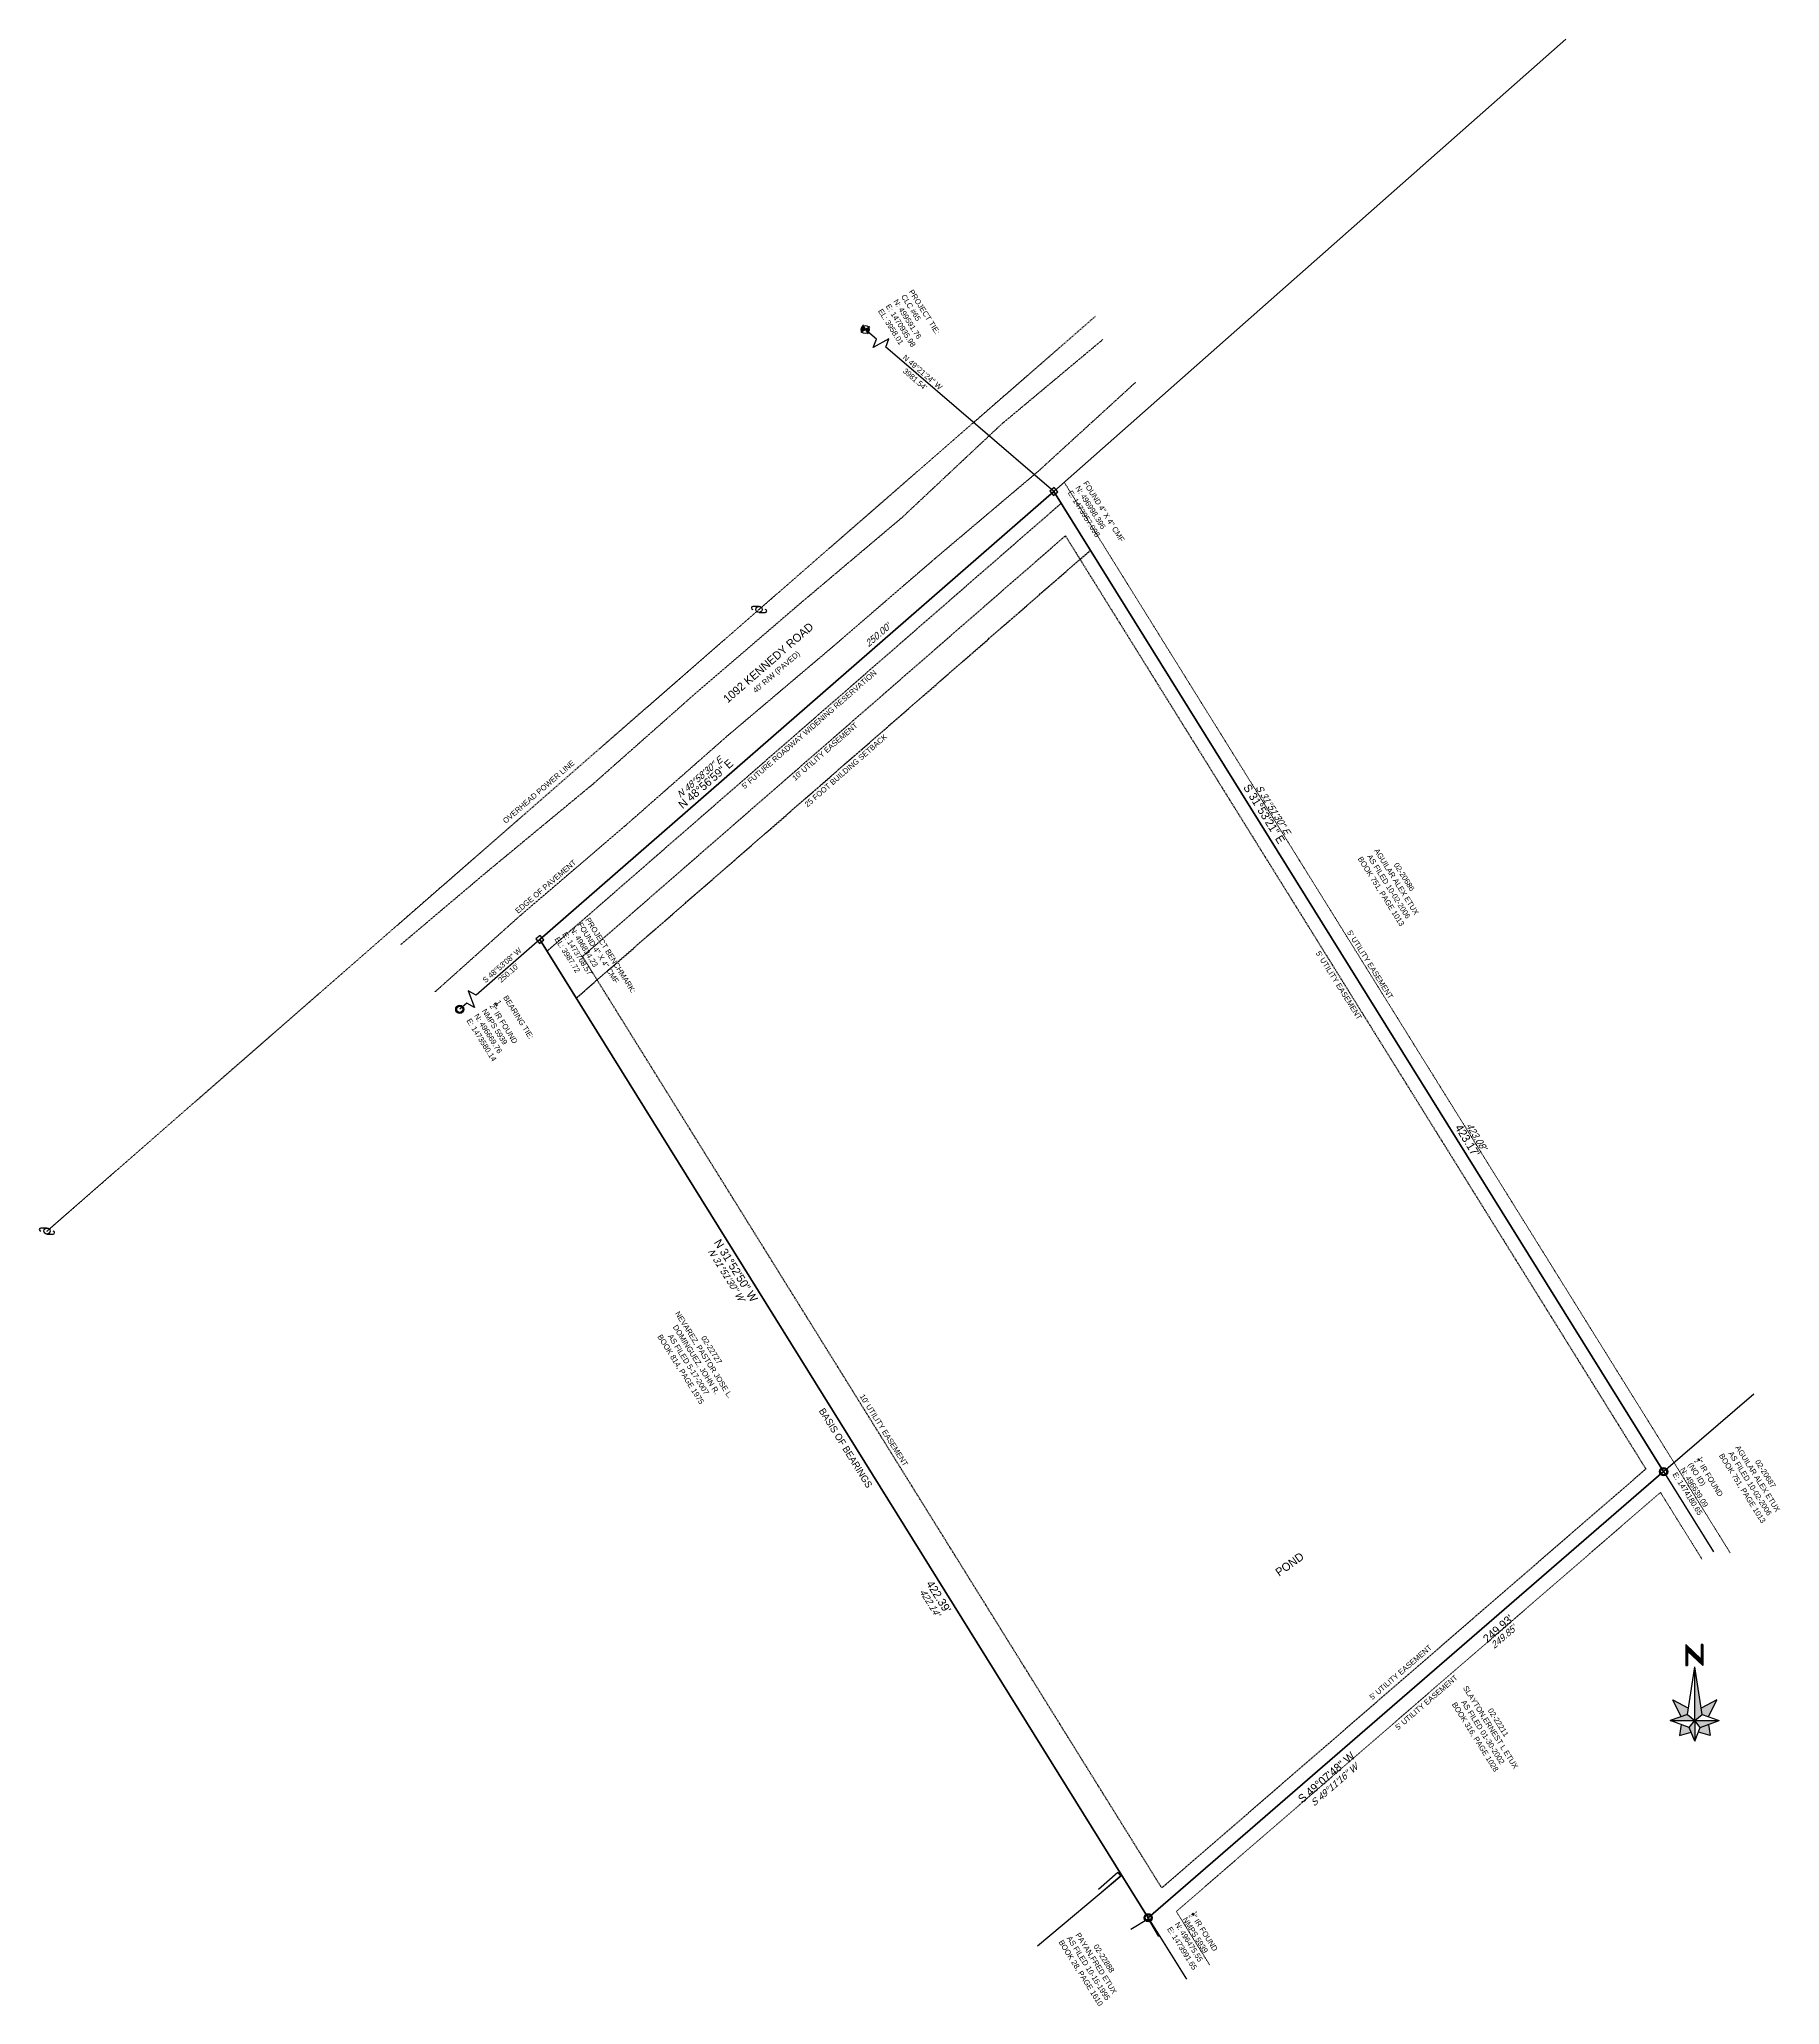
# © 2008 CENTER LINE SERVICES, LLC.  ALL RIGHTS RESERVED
# Model space of a CAD drawing. Header units: feet. Extents: x 1473585 to 1474223, y 496444 to 497164.
import ezdxf

# ---------------------------------------------------------------- set-up
doc = ezdxf.new("R2010")
doc.units = ezdxf.units.FT
doc.header["$MEASUREMENT"] = 0
for name, pattern in [('CENTER2', [1.125, 0.75, -0.125, 0.125, -0.125]), ('HIDDEN', [0.375, 0.25, -0.125]), ('HIDDEN2', [0.1875, 0.125, -0.0625])]:
    doc.linetypes.add(name, pattern=pattern)
for name, color, linetype in [('BORDER', 1, 'Continuous'), ('ESMNT', 1, 'HIDDEN'), ('SETBACK', 1, 'CENTER2'), ('TEXT', 21, 'Continuous'), ('V-CONC', 7, 'HIDDEN2'), ('V-POWR-OHE', 20, 'Continuous'), ('V-PROP-BNDY', 1, 'Continuous'), ('V-PROP-TEXT', 1, 'Continuous'), ('V-WALL-ROCK', 5, 'Continuous'), ('V-WALL-WOOD', 5, 'FENCELINE2')]:
    doc.layers.add(name, color=color, linetype=linetype)
doc.styles.add('CLS BNDY', font='Eurosti.TTF', dxfattribs={"height": 3})
doc.styles.add('CLS DIM', font='Eurosti.TTF', dxfattribs={"height": 2})
doc.styles.add('CLS REC', font='Eurosti.TTF', dxfattribs={"oblique": 20, "height": 2.5})
doc.linetypes.add('FENCELINE2', pattern='A,0.25,-0.1,[132,ltypeshp.shx,S=0.1,R=0,X=-0.1,Y=0],-0.1,1', length=1.45)

# ---------------------------------------------------------------- blocks, each defined once
blk = doc.blocks.new('u_pole')
for p, q in [((0, 0.0375), (-0.075, 0.0375)), ((0, -0.0375), (0.075, -0.0375))]:
    blk.add_line(p, q)
blk.add_circle((0, 0), 0.0375)
for centre, start, end in [((-0.075, 0.01875), 90, 270), ((0.075, -0.01875), 270, 90)]:
    blk.add_arc(centre, 0.01875, start, end)
blk = doc.blocks.new('bm')
for p, q in [((-0.13, 0), (0.13, 0)), ((0, -0.13), (0, 0.13))]:
    blk.add_line(p, q)
at = {"const_width": 0.1}
for points in [[(-0.05, 0, 0.414214), (0, -0.05, 1)], [(0.05, 0, 0.414214), (0, 0.05, 1)]]:
    blk.add_lwpolyline(points, format="xyb", dxfattribs=at)
blk.add_circle((0, 0), 0.1)
blk = doc.blocks.new('ip')
for radius in [0.05, 0.0375]:
    blk.add_circle((0, 0), radius)
blk = doc.blocks.new('bound')
for p, q in [((0.035, 0.035), (-0.035, 0.035)), ((-0.035, 0.035), (-0.035, -0.035)), ((0.035, -0.035), (0.035, 0.035)), ((-0.035, -0.035), (0.035, -0.035))]:
    blk.add_line(p, q)
blk.add_circle((0, 0), 0.00322)
blk = doc.blocks.new('JFE NORTH')
at = {"layer": 'BORDER'}
blk.add_hatch(color=7, dxfattribs=at).paths.add_polyline_path([(-0.224, 2.409), (-0.224, 1.883), (-0.184, 1.883), (-0.184, 2.243), (0.203, 1.883), (0.203, 2.409), (0.163, 2.409), (0.163, 2.049)])
h = blk.add_hatch(color=256, dxfattribs=at)
h.paths.add_polyline_path([(-0.181, 0.666), (-0.612, 0.513), (0, 0.513)])
h.paths.add_polyline_path([(0, 0.513), (-0.137, 0.344), (0, 0)])
h.paths.add_polyline_path([(0.612, 0.513), (0, 0.513), (0.137, 0.344)])
h.paths.add_polyline_path([(0.181, 0.666), (0, 1.852), (0, 0.513)])
h = blk.add_hatch(color=253, dxfattribs=at)
h.paths.add_polyline_path([(-0.548, 1.027), (-0.181, 0.666), (-0.157, 0.821)])
h.paths.add_polyline_path([(0.548, 1.027), (0.157, 0.821), (0.181, 0.666)])
h.paths.add_polyline_path([(0.137, 0.344), (0.089, 0.225), (0.383, 0.14)])
h.paths.add_polyline_path([(-0.089, 0.225), (-0.137, 0.344), (-0.383, 0.14)])
h = blk.add_hatch(color=250, dxfattribs=at)
h.paths.add_polyline_path([(-0.548, 1.027), (-0.341, 0.609), (-0.181, 0.666)])
h.paths.add_polyline_path([(-0.137, 0.344), (-0.341, 0.416), (-0.383, 0.14)])
h.paths.add_polyline_path([(0.341, 0.416), (0.137, 0.344), (0.383, 0.14)])
h.paths.add_polyline_path([(0.548, 1.027), (0.181, 0.666), (0.341, 0.609)])
for p, q in [((-0.224, 2.409), (-0.224, 1.883)), ((-0.224, 2.409), (0.163, 2.049)), ((-0.184, 2.243), (-0.184, 1.883)), ((-0.184, 2.243), (0.203, 1.883)), ((0.163, 2.409), (0.163, 2.049)), ((0.203, 2.409), (0.163, 2.409)), ((0.203, 2.409), (0.203, 1.883)), ((-0.224, 1.883), (-0.184, 1.883)), ((-0.181, 0.666), (0, 1.852)), ((0, 0.513), (0, 1.852)), ((0.181, 0.666), (0, 1.852)), ((-0.341, 0.609), (-0.548, 1.027)), ((-0.548, 1.027), (-0.157, 0.821)), ((0.548, 1.027), (0.157, 0.821)), ((0.341, 0.609), (0.548, 1.027)), ((-0.181, 0.666), (-0.612, 0.513)), ((-0.612, 0.513), (0, 0.513)), ((-0.137, 0.344), (-0.612, 0.513)), ((-0.181, 0.666), (0, 0.513)), ((-0.137, 0.344), (0, 0.513)), ((0, 0.513), (0.181, 0.666)), ((0, 0.513), (0.612, 0.513)), ((0, 0.513), (0, 0)), ((0.137, 0.344), (0, 0.513)), ((0.137, 0.344), (0.612, 0.513)), ((0.181, 0.666), (0.612, 0.513)), ((-0.341, 0.416), (-0.383, 0.14)), ((-0.383, 0.14), (-0.089, 0.225)), ((0, 0), (-0.137, 0.344)), ((0, 0), (0.137, 0.344)), ((0.383, 0.14), (0.089, 0.225)), ((0.341, 0.416), (0.383, 0.14))]:
    blk.add_line(p, q, dxfattribs=at)

msp = doc.modelspace()

# ---------------------------------------------------------------- linework, layer by layer
at = {"layer": 'ESMNT', "lineweight": 5}
for p, q in [((1473960.9, 497001.75), (1474205.03, 496609.38)), ((1474179.5, 496631.48), (1474001.98, 496477.87)), ((1474179.5, 496631.48), (1474194.72, 496607.02)), ((1474001.98, 496477.87), (1474014.16, 496458.3))]:
    msp.add_line(p, q, dxfattribs=at)
at = {"layer": 'ESMNT'}
for p, q in [((1473771.24, 496829.92), (1473959.77, 496994.1)), ((1473784.23, 496827.97), (1473961.31, 496982.17)), ((1473961.31, 496982.17), (1474174.15, 496640.08)), ((1473996.63, 496486.47), (1473784.23, 496827.97)), ((1474174.15, 496640.08), (1473996.63, 496486.47))]:
    msp.add_line(p, q, dxfattribs=at)
at = {"layer": 'SETBACK'}
msp.add_line((1473781.94, 496812.71), (1473970.48, 496976.89), dxfattribs=at)
at = {"layer": 'TEXT'}
msp.add_lwpolyline([(1473957.1, 496998.4), (1474180.65, 496639.09), (1473991.65, 496475.55), (1473768.57, 496834.22), (1473957.1, 496998.4)], dxfattribs=at)
at = {"layer": 'V-CONC'}
for p, q in [((1473937.95, 497023.16), (1473974.98, 497054.09)), ((1473951.69, 497006.15), (1473987.09, 497038.48)), ((1473901.42, 496988.91), (1473937.95, 497023.16)), ((1473913.5, 496973.86), (1473951.69, 497006.15)), ((1473864.04, 496957.37), (1473901.42, 496988.91)), ((1473876.78, 496942.18), (1473913.5, 496973.86)), ((1473825.31, 496924.12), (1473864.04, 496957.37)), ((1473837.45, 496908.91), (1473876.78, 496942.18)), ((1473788.26, 496891.33), (1473825.31, 496924.12)), ((1473799.7, 496875.72), (1473837.45, 496908.91)), ((1473749.45, 496859.23), (1473788.26, 496891.33)), ((1473761.14, 496842.73), (1473799.7, 496875.72)), ((1473717.44, 496832.19), (1473749.45, 496859.23)), ((1473730.16, 496815), (1473761.14, 496842.73))]:
    msp.add_line(p, q, dxfattribs=at)
at = {"layer": 'V-POWR-OHE', "linetype": 'CENTER2', "ltscale": 0.25}
for p, q in [((1473848.96, 496955.16), (1473972.52, 497062.82)), ((1473587.85, 496727.28), (1473848.96, 496955.16))]:
    msp.add_line(p, q, dxfattribs=at)
at = {"layer": 'V-PROP-BNDY'}
for p, q in [((1473957.1, 496998.4), (1474144.8, 497164.19)), ((1473768.57, 496834.22), (1473746.18, 496814.68)), ((1474180.65, 496639.09), (1474213.68, 496667.67)), ((1474180.65, 496639.09), (1474198.96, 496609.66)), ((1473982.02, 496491.03), (1473951.13, 496465.13)), ((1473991.65, 496475.55), (1474005.66, 496453.02))]:
    msp.add_line(p, q, dxfattribs=at)
at = {"layer": 'V-PROP-BNDY', "lineweight": 50}
for p, q in [((1473768.57, 496834.22), (1473957.1, 496998.4)), ((1473957.1, 496998.4), (1474180.65, 496639.09)), ((1473991.65, 496475.55), (1473768.57, 496834.22)), ((1474180.65, 496639.09), (1473991.65, 496475.55))]:
    msp.add_line(p, q, dxfattribs=at)
at = {"layer": 'V-PROP-TEXT'}
msp.add_line((1473957.1, 496998.4), (1473899.59, 497047.76), dxfattribs=at)
at = {"layer": 'V-PROP-TEXT', "linetype": 'Continuous'}
for points in [[(1473899.59, 497047.76), (1473895.45, 497051.32), (1473896.61, 497054.4), (1473890.87, 497051.17), (1473892.03, 497054.25), (1473887.89, 497057.81)], [(1473746.18, 496814.68), (1473745.19, 496813.81), (1473742.31, 496815.4), (1473744.68, 496809.26), (1473741.8, 496810.85), (1473739.22, 496808.6)]]:
    msp.add_lwpolyline(points, dxfattribs=at)
at = {"layer": 'V-WALL-ROCK'}
for p, q in [((1473980.54, 496492.1, 3990.4), (1473973.38, 496485.97, 3988.97)), ((1473980.54, 496492.1, 3990.4), (1473981.54, 496490.88, 3990.03)), ((1473974.51, 496484.88, 3988.39), (1473981.54, 496490.88, 3990.03))]:
    msp.add_line(p, q, dxfattribs=at)
at = {"layer": 'V-WALL-WOOD', "ltscale": 0.25}
for p, q in [((1473991.72, 496475.13), (1473985.24, 496471.27)), ((1473995.57, 496468.64), (1473991.72, 496475.13))]:
    msp.add_line(p, q, dxfattribs=at)

# ---------------------------------------------------------------- block references
at = {"layer": 'BORDER', "xscale": 14.6999999997206, "yscale": 14.6999999997206, "zscale": 14.7}
msp.add_blockref('JFE NORTH', (1474192.09, 496540.29), dxfattribs=at)
at = {"layer": 'V-POWR-OHE', "xscale": 30, "yscale": 30, "zscale": 30}
for p in [(1473848.96, 496955.16), (1473587.85, 496727.28)]:
    msp.add_blockref('u_pole', p, dxfattribs=at)
at = {"layer": 'V-PROP-TEXT'}
for name, p, xscale, yscale, zscale, rotation in [('bm', (1473887.89, 497057.81), 15, 15, 15, 302.1358333334052), ('bound', (1473957.1, 496998.4), 30, 30, 30, 220.7359528876114), ('bound', (1473768.57, 496834.22), 30, 30, 30, 219.1043668513879)]:
    msp.add_blockref(name, p, dxfattribs=dict(at, xscale=xscale, yscale=yscale, zscale=zscale, rotation=rotation))
at = {"layer": 'V-PROP-TEXT', "xscale": 30, "yscale": 30, "zscale": 30}
for p in [(1473739.22, 496808.6), (1474180.65, 496639.09), (1473991.65, 496475.55)]:
    msp.add_blockref('ip', p, dxfattribs=at)

# ---------------------------------------------------------------- texts
at = {"layer": 'TEXT', "style": 'CLS DIM'}
for s, rotation, p in [("5' FUTURE ROADWAY WIDENING RESERVATION", 41.08847, (1473843.65, 496889.25)), ("10' UTILITY EASEMENT", 41.08847, (1473862.22, 496892.25)), ('25 FOOT BUILDING SETBACK', 41.08847, (1473866.75, 496882.57)), ('OVERHEAD POWER LINE', 40.8451, (1473756.08, 496876.56)), ('EDGE OF PAVEMENT', 40.7081, (1473760.6, 496843.57)), ("5' UTILITY EASEMENT", 302.14959, (1474064.48, 496836.75)), ("5' UTILITY EASEMENT", 302.14959, (1474053.01, 496829.16)), ("10' UTILITY EASEMENT", 302.14959, (1473885.74, 496666.73)), ("5' UTILITY EASEMENT", 40.77059, (1474073.86, 496555.32)), ("5' UTILITY EASEMENT", 40.77059, (1474083.33, 496544.25))]:
    msp.add_text(s, height=2, rotation=rotation, dxfattribs=at).set_placement(p)
at = {"layer": 'V-PROP-TEXT', "style": 'CLS BNDY'}
msp.add_text('POND', height=3, rotation=35.62789, dxfattribs=at).set_placement((1474039.67, 496600.56))
at = {"layer": 'V-PROP-TEXT', "char_height": 2, "style": 'CLS DIM'}
for s, insert, width, attachment_point, rotation in [('PROJECT TIE:\\PCLC #65\\PN: 499591.76\\PE: 1470935.98\\PEL: 3958.01', (1473905.48, 497072.72), 78.2158, 1, 302.1358), ('FOUND {\\fEurostile|b0|i0|c0|p34;4" X 4" CMF}\\PN: 496998.396\\PE: 1473957.098', (1473969.42, 497002.57), 28.2227, 1, 302.13583), ('02-20686\\P{\\fEurostile|b0|i0|c0|p34;AGUILAR ALEX ETUX\\PAS FILED 10-02-2006\\PBOOK 751, PAGE 1013}', (1474086.4, 496857.68), 32.9667, 2, 302.13583), ('PROJECT BENCHMARK:\\PFOUND 4" X 4" CMF\\PN: 496834.23\\PE: 1473768.57\\PEL: 3987.72', (1473786.87, 496842.48), 33.3551, 1, 302.13583), ('BEARING TIE:\\P{\\H0.9471x;\\S1/2;}" IR FOUND\\PNMPS 5939\\PN: 496669.76\\PE: 1473580.14', (1473756.74, 496813.95), 24.5714, 1, 302.13583), ('02-22727\\PNEVAREZ, PASTOR JOSE L.\\PDOMINGUEZ, JOHN R.\\PAS FILED 5-17-2007\\PBOOK 814, PAGE 1975', (1473832.42, 496684.26), 46.1293, 2, 302.13583), ('\\A1;{\\H0.7x;\\S1/2;}" IR FOUND\\P(NO ID)\\PN: 496639.09\\PE: 1474180.65', (1474194.58, 496644.83), 24.496, 1, 302.13583), ('02-20687\\PAGUILAR ALEX ETUX\\PAS FILED 10-02-2006\\PBOOK 751, PAGE 1013', (1474218.87, 496638.85), 32.9667, 2, 302.13583), ('02-22211\\PSLAYTON,ERNEST L ETUX\\PAS FILED 01-30-2002\\PBOOK 316, PAGE 1028', (1474120.9, 496547.69), 32.9667, 2, 302.13583), ('\\A1;{\\H0.7x;\\S1/2;}" IR FOUND\\PNMPS 5939\\PN: 496475.55\\PE: 1473991.65', (1474009.25, 496478.17), 27.3311, 1, 302.13583), ('02-22888\\PPAYAN,FRED ETUX\\PAS FILED 10-16-1995\\PBOOK 28, PAGE 1610', (1473976.28, 496461.17), 32.9667, 2, 302.13583)]:
    msp.add_mtext(s, dxfattribs=dict(at, insert=insert, width=width, attachment_point=attachment_point, rotation=rotation))
at = {"layer": 'V-PROP-TEXT', "attachment_point": 8}
for s, insert, char_height, rotation, style in [('N 49°21\'24" W', (1473908.24, 497041.36), 2, 319.3568, 'CLS DIM'), ("3981.54'", (1473905.48, 497038.81), 2, 319.3568, 'CLS DIM'), ("1092 KENNEDY ROAD\\P{\\H0.6667x;40' R/W (PAVED)}", (1473856.38, 496931.06), 3, 41.05039, 'CLS BNDY'), ("250.00'", (1473893.27, 496944.8), 2.5, 41.05039, 'CLS REC'), ('N 48°56\'59" E', (1473830.43, 496890.07), 3, 41.05039, 'CLS BNDY'), ('N 48°58\'30" E', (1473827.96, 496892.71), 2.5, 41.05039, 'CLS REC'), ('S 31°53\'21" E', (1474032.89, 496879.42), 3, 301.88909, 'CLS BNDY'), ('S 31°51\'30" E', (1474036.34, 496881.15), 2.5, 301.88909, 'CLS REC'), ('S 48°53\'08" W', (1473755.39, 496823.98), 2, 41.11432, 'CLS DIM'), ("250.10'", (1473757.76, 496821.12), 2, 41.11432, 'CLS DIM'), ("423.17'", (1474107.41, 496759.65), 3, 301.88909, 'CLS BNDY'), ("423.08'", (1474110.9, 496761.37), 2.5, 301.88909, 'CLS REC'), ('N 31°52\'50" W', (1473839.17, 496712), 3, 301.88049, 'CLS BNDY'), ('N 31°51\'30" W', (1473835.78, 496710.61), 2.5, 301.88049, 'CLS REC'), ('BASIS OF BEARINGS', (1473879.63, 496647.1), 2.5, 301.88049, 'CLS BNDY'), ("422.14'", (1473910.55, 496590.47), 2.5, 301.88049, 'CLS REC'), ("422.39'", (1473913.53, 496592.44), 3, 301.88049, 'CLS BNDY'), ("249.93'", (1474121, 496580.4), 3, 40.86988, 'CLS BNDY'), ("249.85'", (1474122.72, 496577.56), 2.5, 40.86988, 'CLS REC'), ('S 49°07\'48" W', (1474058, 496525.88), 3, 40.86988, 'CLS BNDY'), ('S 49°11\'16" W', (1474060.67, 496523.27), 2.5, 40.86988, 'CLS REC')]:
    msp.add_mtext(s, dxfattribs=dict(at, insert=insert, char_height=char_height, rotation=rotation, style=style))

doc.saveas('drawing.dxf')
